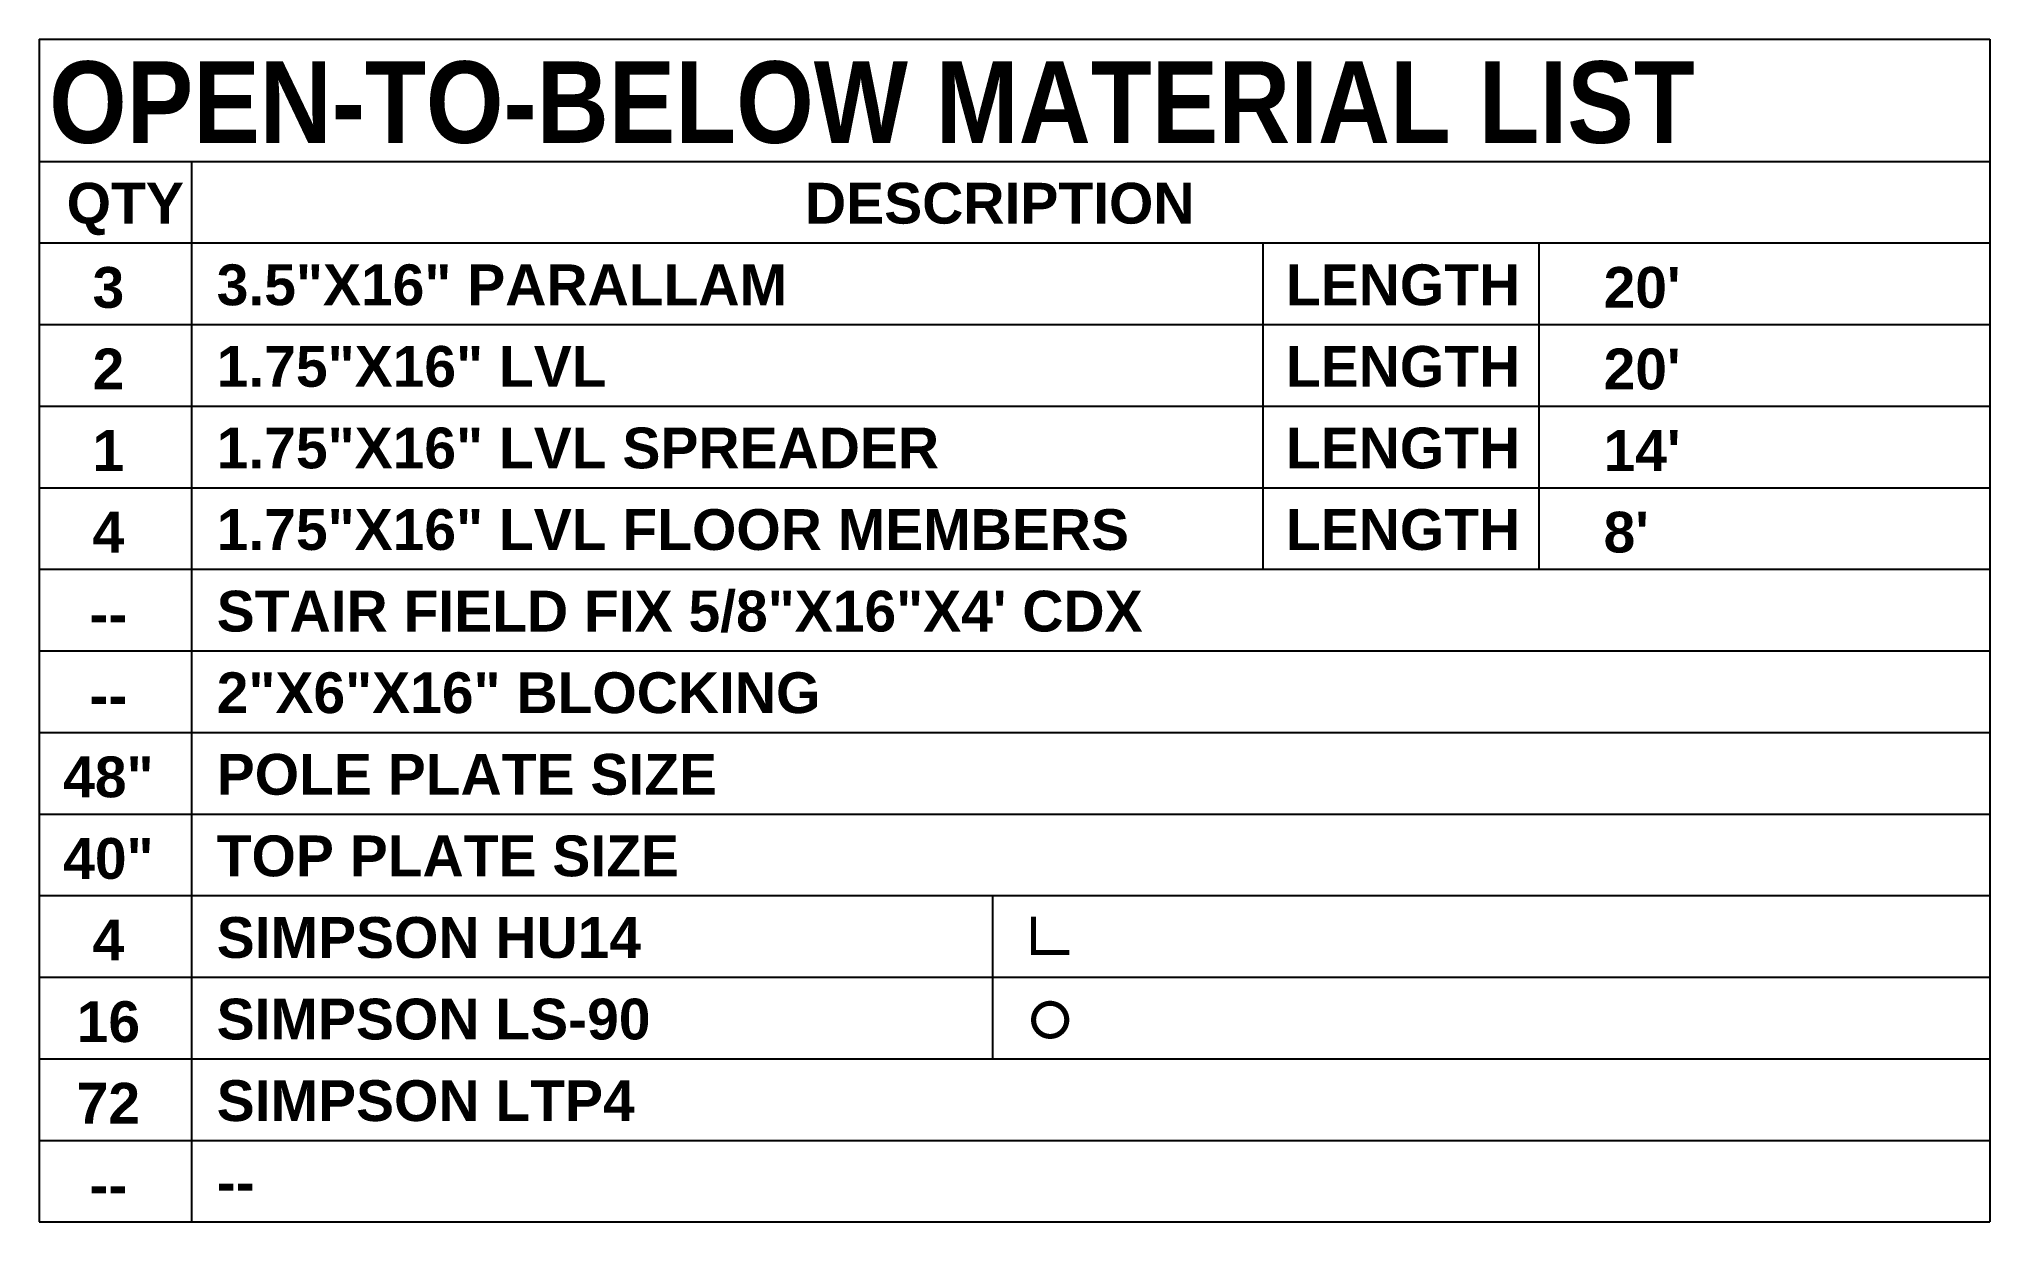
# Model space of a CAD drawing. Header units: inches. Extents: x -332 to 3012, y -914 to 997.
# Drawn here: x 822.1 to 1013.4, y -280.7 to -164.7 of the extents above; entities that cross this region are included whole.
import ezdxf
from ezdxf.enums import TextEntityAlignment as Align

# ---------------------------------------------------------------- set-up
doc = ezdxf.new("R2010")
doc.units = ezdxf.units.IN
doc.header["$LTSCALE"] = 10
doc.header["$MEASUREMENT"] = 0
doc.layers.add('A-SCH', color=171, linetype='CONTINUOUS')
doc.styles.add('style2', font='arialbd.ttf')

msp = doc.modelspace()

# ---------------------------------------------------------------- texts
at = {"layer": 'A-SCH', "style": 'style2', "width": 0.875}
msp.add_text('OPEN-TO-BELOW MATERIAL LIST', height=8, dxfattribs=at).set_placement((823.08763, -174.91769))
at = {"layer": 'A-SCH', "style": 'style2'}
for s, p in [('3', (828.89716, -191.08374)), ('2', (828.89716, -199.08374)), ('1', (828.89716, -207.08374)), ('4', (828.89716, -215.08374)), ('--', (828.89716, -223.08374)), ('--', (828.89716, -231.08374)), ('48"', (828.89716, -239.08374)), ('40"', (828.89716, -247.08374)), ('4', (828.89716, -255.08374)), ('16', (828.89716, -263.08374)), ('72', (828.89716, -271.08374)), ('--', (828.89716, -279.08374))]:
    msp.add_text(s, height=4, dxfattribs=at).set_placement(p, align=Align.CENTER)
for s, p in [('3.5"X16" PARALLAM', (839.51619, -190.83066)), ('LENGTH', (944.33165, -190.83066)), ("20'", (975.47641, -191.08374)), ('1.75"X16" LVL', (839.51619, -198.83066)), ('LENGTH', (944.33165, -198.83066)), ("20'", (975.47641, -199.08374)), ('1.75"X16" LVL SPREADER', (839.51619, -206.83066)), ('LENGTH', (944.33165, -206.83066)), ("14'", (975.47641, -207.08374)), ('1.75"X16" LVL FLOOR MEMBERS', (839.51619, -214.83066)), ('LENGTH', (944.33165, -214.83066)), ("8'", (975.47641, -215.08374)), ('STAIR FIELD FIX 5/8"X16"X4\' CDX', (839.51619, -222.83066)), ('2"X6"X16" BLOCKING', (839.51619, -230.83066)), ('POLE PLATE SIZE', (839.51619, -238.83066)), ('TOP PLATE SIZE', (839.51619, -246.83066)), ('SIMPSON HU14', (839.51619, -254.83066)), ('SIMPSON LS-90', (839.50718, -262.83066)), ('SIMPSON LTP4', (839.51619, -270.83066)), ('--', (839.51619, -278.83066))]:
    msp.add_text(s, height=4, dxfattribs=at).set_placement(p)
at = {"layer": 'A-SCH', "char_height": 4, "width": 45.5587723, "attachment_point": 1, "style": 'style2'}
for s, insert in [('QTY', (824.8064, -178.83066)), ('DESCRIPTION', (897.18825, -178.83066))]:
    msp.add_mtext(s, dxfattribs=dict(at, insert=insert))

# ---------------------------------------------------------------- linework, layer by layer
at = {"layer": 'A-SCH'}
for p, q in [((822.09641, -164.72955), (822.09641, -280.72955)), ((1013.35591, -164.72955), (1013.35591, -280.72955)), ((837.04258, -176.72955), (837.04258, -280.72955)), ((942.0821, -184.72955), (942.0821, -200.72955)), ((969.14384, -184.72955), (969.14384, -200.72955)), ((942.0821, -192.72955), (942.0821, -216.72955)), ((969.14384, -192.72955), (969.14384, -216.72955))]:
    msp.add_line(p, q, dxfattribs=at)
for points in [[(822.09641, -164.72955), (1013.35591, -164.72955)], [(822.09641, -176.72955), (1013.35591, -176.72955)], [(822.09641, -184.72955), (1013.35591, -184.72955)], [(822.09641, -192.72955), (1013.35591, -192.72955)], [(822.09641, -200.72955), (1013.35591, -200.72955)], [(822.09641, -208.72955), (1013.35591, -208.72955)], [(822.09641, -216.72955), (1013.35591, -216.72955)], [(822.09641, -224.72955), (1013.35591, -224.72955)], [(822.09641, -232.72955), (1013.35591, -232.72955)], [(822.09641, -240.72955), (1013.35591, -240.72955)], [(822.09641, -248.72955), (1013.35591, -248.72955)], [(915.56986, -248.72955), (915.56986, -264.72955)], [(822.09641, -256.72955), (1013.35591, -256.72955)], [(822.09641, -256.72955), (1013.35591, -256.72955)], [(822.09641, -264.72955), (1013.35591, -264.72955)], [(822.09641, -272.72955), (1013.35591, -272.72955)], [(822.09641, -280.72955), (1013.35591, -280.72955)]]:
    msp.add_lwpolyline(points, dxfattribs=at)
at = {"layer": 'A-SCH', "const_width": 0.5}
msp.add_lwpolyline([(919.59789, -250.79447), (919.59789, -254.29447), (923.09789, -254.29447)], dxfattribs=at)
msp.add_lwpolyline([(919.59774, -260.90934, 1), (922.84774, -260.90934, 1)], format="xyb", close=True, dxfattribs=at)

msp.set_redraw_order([(e.dxf.handle, doc.entitydb.next_handle()) for e in msp.query("TEXT MTEXT ATTDEF DIMENSION ARC_DIMENSION")])  # texts and dimensions are drawn at this point

doc.saveas('drawing.dxf')
